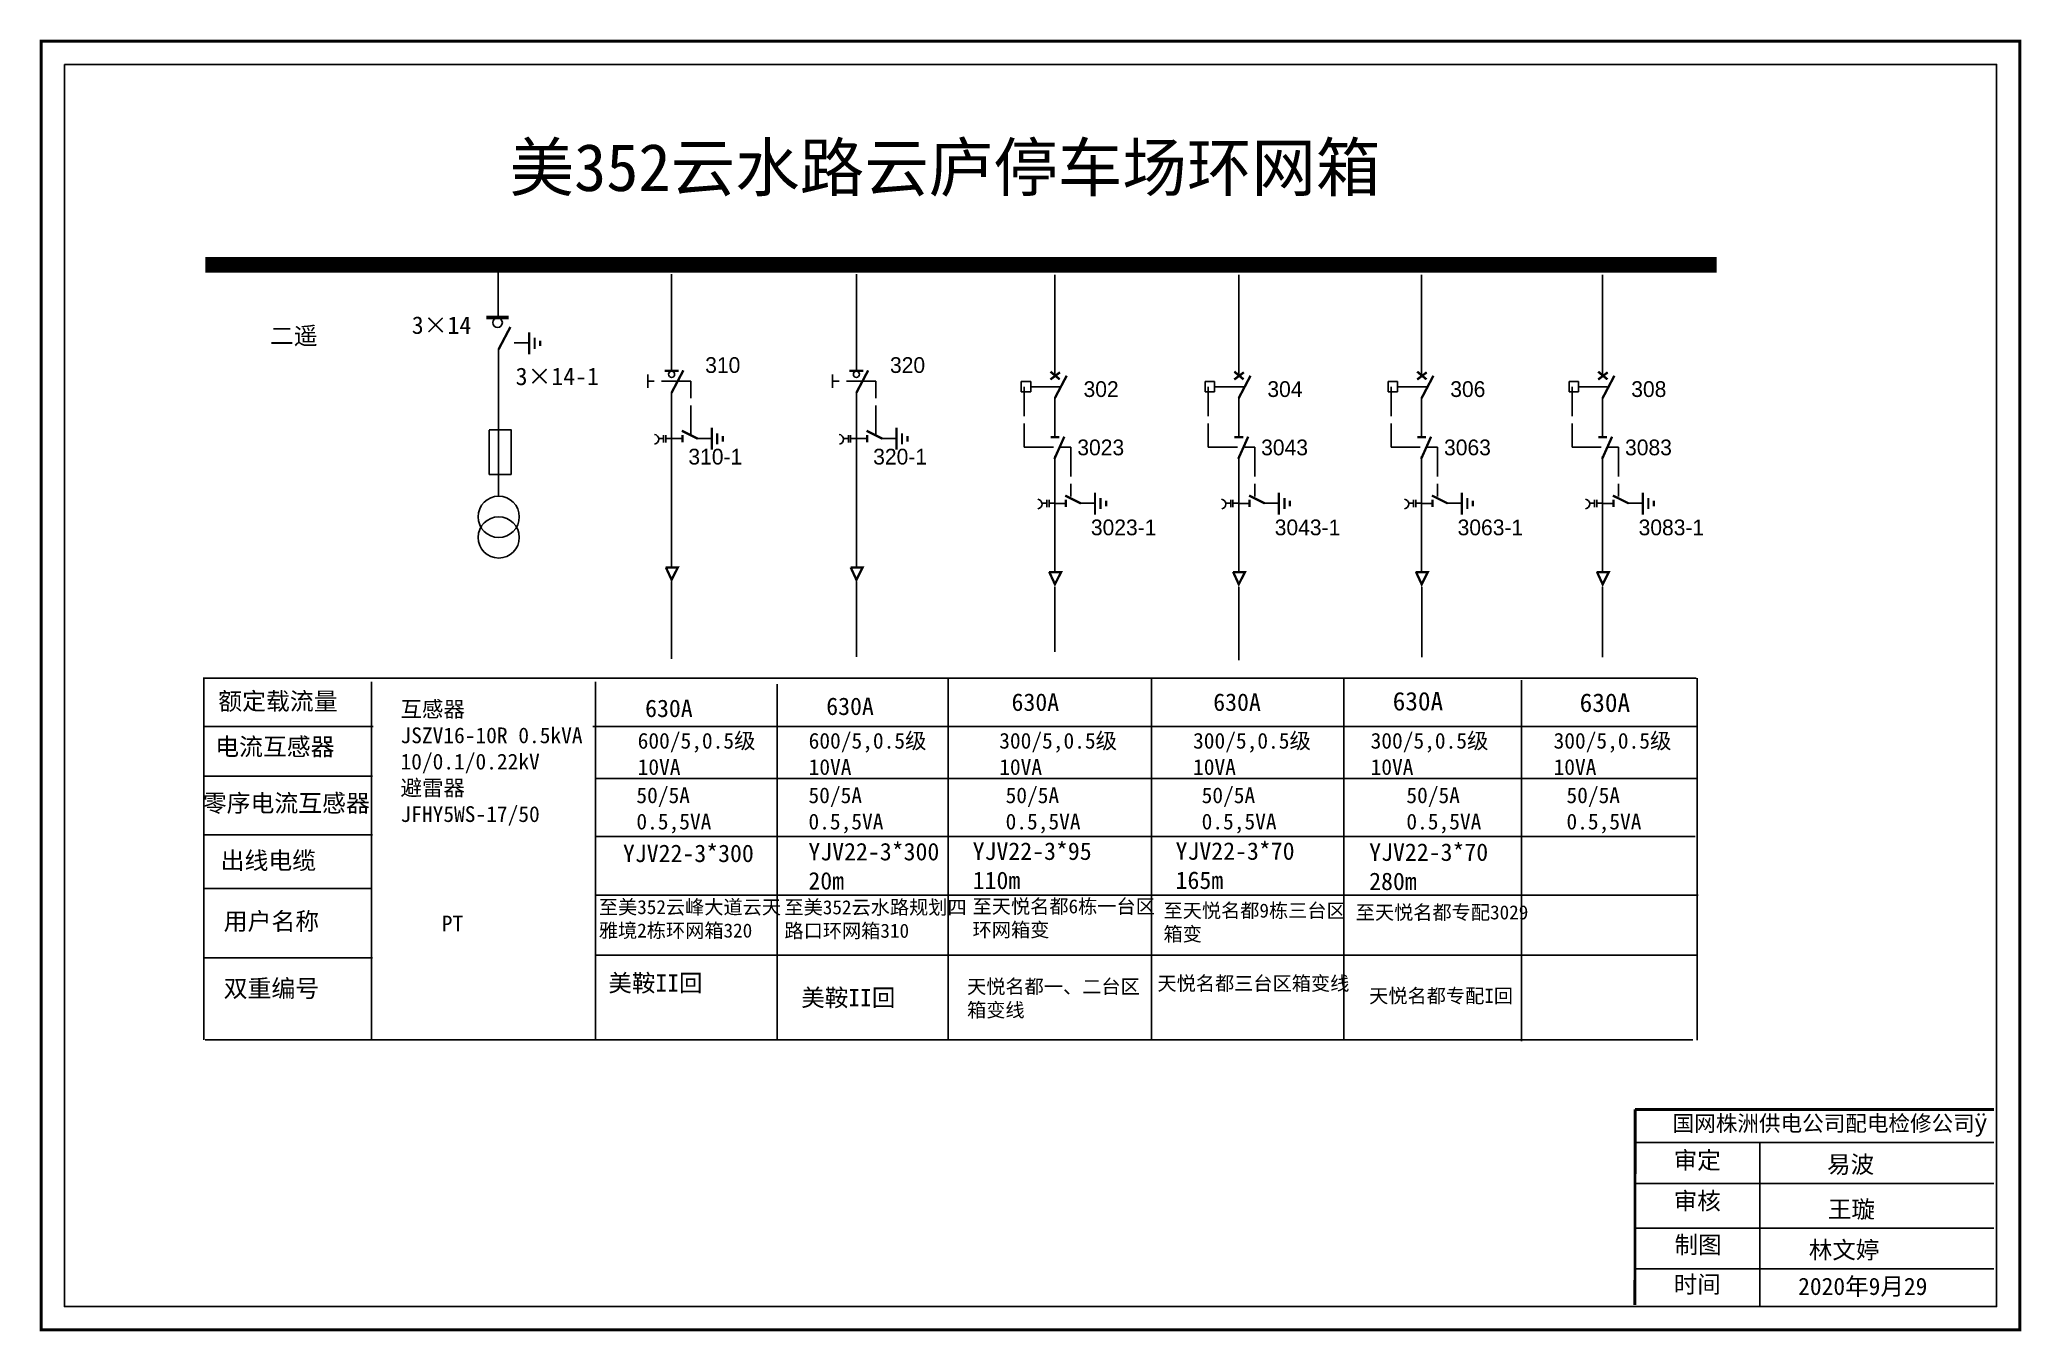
# Model space of a CAD drawing. Header units: millimetres. Extents: x 3402 to 6779, y -862 to 1372.
# Drawn here: x 3402 to 4214, y -796 to -267 of the extents above; entities that cross this region are included whole.
import ezdxf

# ---------------------------------------------------------------- set-up
doc = ezdxf.new("R2010")
doc.units = ezdxf.units.MM
doc.linetypes.add('ACAD_ISO02W100', pattern=[15, 12, -3])
doc.linetypes.add('CENTER', pattern=[50.8, 31.75, -6.35, 6.35, -6.35])
doc.layers.add('2', color=7, linetype='Continuous')
doc.styles.add('hztxt_txtstyle_0.00_0_0', font='simkai.ttf')
doc.styles.add('hztxt_txtstyle_1.80_0_0', font='', dxfattribs={"height": 1.8, "bigfont": 'hztxt.shx'})
doc.styles.add('hztxt_txtstyle_2.70_0_0', font='simkai.ttf', dxfattribs={"height": 2.7})
doc.styles.add('KaiTi_txtstyle_1.11_0_0', font='simkai.ttf', dxfattribs={"height": 1.109414})
doc.styles.add('字体', font='simkai_0.ttf', dxfattribs={"height": 2.5})
doc.styles.add('楷体_GB2312_txtstyle_1.09_0_0', font='simkai_0.ttf', dxfattribs={"height": 1.0944})
doc.styles.add('楷体_GB2312_txtstyle_3.00_0_0', font='simkai_0.ttf', dxfattribs={"height": 3})
doc.styles.get('hztxt_txtstyle_1.80_0_0').set_extended_font_data('hztxt')

msp = doc.modelspace()

# ---------------------------------------------------------------- texts
at = {"color": 0, "linetype": 'Continuous', "style": 'hztxt_txtstyle_2.70_0_0'}
for s, p in [('3×14', (3554.38, -387.93)), ('3×14-1', (3596.92, -408.91))]:
    msp.add_text(s, height=7.166, dxfattribs=at).set_placement(p)
at = {"color": 0, "style": 'hztxt_txtstyle_1.80_0_0'}
for s, p in [('310', (3674.56, -403.93)), ('320', (3750.25, -403.93)), ('302', (3829.52, -413.77)), ('304', (3904.82, -413.77)), ('306', (3979.73, -413.77)), ('308', (4053.86, -413.77)), ('310-1', (3667.68, -441.42)), ('320-1', (3743.37, -441.42)), ('3023', (3826.97, -437.65)), ('3043', (3902.27, -437.65)), ('3063', (3977.18, -437.65)), ('3083', (4051.32, -437.65)), ('3023-1', (3832.53, -470.4)), ('3043-1', (3907.83, -470.4)), ('3063-1', (3982.74, -470.4)), ('3083-1', (4056.87, -470.4))]:
    msp.add_text(s, height=6.449, dxfattribs=at).set_placement(p)
at = {"insert": (3594.43, -310.07), "char_height": 19.3775, "width": 635.7198, "attachment_point": 1, "style": '楷体_GB2312_txtstyle_3.00_0_0'}
msp.add_mtext('{\\fSimSun|b0|i0|c134|p2;美352云水路云庐停车场环网箱}', dxfattribs=at)
at = {"color": 0, "linetype": 'Continuous', "attachment_point": 1}
for s, insert, char_height, width, style in [('{\\fSimSun|b0|i0|c134|p2;二遥}', (3496.26, -385.12), 7.1659, 115.5235, 'hztxt_txtstyle_2.70_0_0'), ('{\\fSimSun|b0|i0|c134|p2;额定载流量}', (3475.12, -534.74), 7.1659, 115.5235, 'hztxt_txtstyle_2.70_0_0'), ('{\\fSimSun|b0|i0|c134|p2;630A}', (3800.03, -535.14), 7.1659, 115.5235, 'hztxt_txtstyle_2.70_0_0'), ('{\\fSimSun|b0|i0|c134|p2;630A}', (3882.65, -535.14), 7.1659, 115.5235, 'hztxt_txtstyle_2.70_0_0'), ('{\\fSimSun|b0|i0|c134|p2;630A}', (3956.16, -534.54), 7.5941, 61.0646, 'hztxt_txtstyle_0.00_0_0'), ('{\\fSimSun|b0|i0|c134|p2;630A}', (4032.73, -535.14), 7.5941, 61.0646, 'hztxt_txtstyle_0.00_0_0'), ('\\A1;{\\fSimSun|b0|i0|c134|p2;互感器\\PJSZV16-10R 0.5kVA\\P10/0.1/0.22kV\\P避雷器\\PJFHY5WS-17/50}', (3549.76, -538.34), 6.4493, 118.9212, 'hztxt_txtstyle_2.70_0_0'), ('{\\fSimSun|b0|i0|c134|p2;630A}', (3649.95, -537.67), 7.1659, 115.5235, 'hztxt_txtstyle_2.70_0_0'), ('{\\fSimSun|b0|i0|c134|p2;630A}', (3724.14, -536.83), 7.1659, 115.5235, 'hztxt_txtstyle_2.70_0_0'), ('\\A1;{\\fSimSun|b0|i0|c134|p2;600/5,0.5级\\P10VA}', (3646.9, -551.31), 6.4493, 118.9212, 'hztxt_txtstyle_2.70_0_0'), ('\\A1;{\\fSimSun|b0|i0|c134|p2;600/5,0.5级\\P10VA}', (3716.93, -551.31), 6.4493, 118.9212, 'hztxt_txtstyle_2.70_0_0'), ('\\A1;{\\fSimSun|b0|i0|c134|p2;300/5,0.5级\\P10VA}', (3794.99, -551.31), 6.4493, 118.9212, 'hztxt_txtstyle_2.70_0_0'), ('\\A1;{\\fSimSun|b0|i0|c134|p2;300/5,0.5级\\P10VA}', (3874.39, -551.31), 6.4493, 118.9212, 'hztxt_txtstyle_2.70_0_0'), ('\\A1;{\\fSimSun|b0|i0|c134|p2;300/5,0.5级\\P10VA}', (3947.1, -551.31), 6.4493, 118.9212, 'hztxt_txtstyle_2.70_0_0'), ('\\A1;{\\fSimSun|b0|i0|c134|p2;300/5,0.5级\\P10VA}', (4022.04, -551.31), 6.4493, 118.9212, 'hztxt_txtstyle_2.70_0_0'), ('{\\fSimSun|b0|i0|c134|p2;电流互感器}', (3473.87, -553.37), 7.1659, 115.5235, 'hztxt_txtstyle_2.70_0_0'), ('{\\fSimSun|b0|i0|c134|p2;零序电流互感器}', (3468.78, -576.48), 7.1659, 115.5235, 'hztxt_txtstyle_2.70_0_0'), ('{\\fSimSun|b0|i0|c134|p2;50/5A\\P0.5,5VA}', (3646.38, -573.64), 6.4493, 115.5235, 'hztxt_txtstyle_2.70_0_0'), ('{\\fSimSun|b0|i0|c134|p2;50/5A\\P0.5,5VA}', (3716.86, -573.64), 6.4493, 115.5235, 'hztxt_txtstyle_2.70_0_0'), ('{\\fSimSun|b0|i0|c134|p2;50/5A\\P0.5,5VA}', (3797.6, -573.64), 6.4493, 115.5235, 'hztxt_txtstyle_2.70_0_0'), ('{\\fSimSun|b0|i0|c134|p2;50/5A\\P0.5,5VA}', (3877.89, -573.64), 6.4493, 115.5235, 'hztxt_txtstyle_2.70_0_0'), ('{\\fSimSun|b0|i0|c134|p2;50/5A\\P0.5,5VA}', (3961.75, -573.64), 6.4493, 115.5235, 'hztxt_txtstyle_2.70_0_0'), ('{\\fSimSun|b0|i0|c134|p2;50/5A\\P0.5,5VA}', (4027.32, -573.64), 6.4493, 115.5235, 'hztxt_txtstyle_2.70_0_0'), ('{\\fSimSun|b0|i0|c134|p2;出线电缆}', (3476.1, -599.99), 7.1659, 115.5235, 'hztxt_txtstyle_2.70_0_0'), ('{\\fSimSun|b0|i0|c134|p2;用户名称}', (3477.34, -624.84), 7.1659, 115.5235, 'hztxt_txtstyle_2.70_0_0'), ('{\\fSimSun|b0|i0|c134|p2;PT}', (3566.64, -626.13), 6.4747, 50.3725, 'hztxt_txtstyle_0.00_0_0'), ('{\\fSimSun|b0|i0|c134|p2;双重编号}', (3477.34, -652.35), 7.1659, 115.5235, 'hztxt_txtstyle_2.70_0_0'), ('{\\H0.9167x;\\C256;国网株洲供电公司配电检修公司\\fSimSun|b0|i0|c134|p2;\\H1.091x;ÿ}', (4070.81, -707.36), 7.0689, 193.2587, '字体'), ('\\f\uffbfﾬￌﾣﾤ_GB2312|b0|i0|c134|p49;审定', (4071.24, -722.75), 7.0689, 55.2823, '字体'), ('{\\fSimSun|b0|i0|c134|p2;易波}', (4134.06, -724.45), 7.0689, 55.2823, '字体'), ('\\f\uffbfﾬￌﾣﾤ_GB2312|b0|i0|c134|p49;审核', (4071.24, -739.4), 7.0689, 55.2823, '字体'), ('{\\fSimSun|b0|i0|c134|p2;王璇}', (4134.41, -742.83), 7.0689, 55.2823, '字体'), ('\\f\uffbfﾬￌﾣﾤ_GB2312|b0|i0|c134|p49;制图', (4071.62, -757.36), 7.0689, 55.2823, '字体'), ('\\f\uffbfﾬￌﾣﾤ_GB2312|b0|i0|c134|p49;时间', (4071.24, -773.57), 7.0689, 55.2823, '字体')]:
    msp.add_mtext(s, dxfattribs=dict(at, insert=insert, char_height=char_height, width=width, style=style))
at = {"color": 7, "linetype": 'Continuous', "attachment_point": 1}
for s, insert, char_height, width, style in [('{\\fSimSun|b0|i0|c134|p2;YJV22-3*300 }', (3640.86, -597.04), 7.1659, 115.5235, 'KaiTi_txtstyle_1.11_0_0'), ('{\\fSimSun|b0|i0|c134|p2;YJV22-3*300 \\P20m}', (3716.83, -596.35), 7.1659, 115.5235, 'KaiTi_txtstyle_1.11_0_0'), ('{\\fSimSun|b0|i0|c134|p2;YJV22-3*95 \\P110m}', (3784.11, -596.16), 7.1659, 115.5235, 'KaiTi_txtstyle_1.11_0_0'), ('{\\fSimSun|b0|i0|c134|p2;YJV22-3*70 \\P165m}', (3867.22, -596.11), 7.1659, 115.5235, 'KaiTi_txtstyle_1.11_0_0'), ('{\\fSimSun|b0|i0|c134|p2;YJV22-3*70 \\P280m}', (3946.51, -596.56), 7.1659, 115.5235, 'KaiTi_txtstyle_1.11_0_0'), ('{\\fSimSun|b0|i0|c134|p2;至美352云峰大道云天雅境2栋环网箱320}', (3631, -619.75), 5.7619, 74.9093, 'KaiTi_txtstyle_1.11_0_0'), ('{\\fSimSun|b0|i0|c134|p2;至\\C256;美352云水路规划四路口环网箱310}', (3707.01, -619.84), 5.7619, 74.9093, 'KaiTi_txtstyle_1.11_0_0'), ('{\\fSimSun|b0|i0|c134|p2;至\\C256;天悦名都6栋一台区环网箱变}', (3784.09, -619.46), 5.7619, 74.9093, 'KaiTi_txtstyle_1.11_0_0'), ('{\\fSimSun|b0|i0|c134|p2;至\\C256;天悦名都9栋三台区箱变}', (3862.27, -621.19), 5.7619, 74.9093, 'KaiTi_txtstyle_1.11_0_0'), ('{\\fSimSun|b0|i0|c134|p2;至\\C0;天悦名都专配3029}', (3941.01, -621.92), 5.7619, 74.9093, 'KaiTi_txtstyle_1.11_0_0'), ('{\\fSimSun|b0|i0|c134|p2;美鞍II回}', (3634.92, -650.19), 7.0689, 70.636, '楷体_GB2312_txtstyle_1.09_0_0'), ('{\\fSimSun|b0|i0|c134|p2;美鞍II回}', (3713.9, -656.19), 7.0689, 70.636, '楷体_GB2312_txtstyle_1.09_0_0'), ('{\\fSimSun|b0|i0|c134|p2;\\C256;天悦名都一、二台区箱变线}', (3781.82, -652.29), 5.7619, 74.9093, 'KaiTi_txtstyle_1.11_0_0'), ('{\\fSimSun|b0|i0|c134|p2;\\C256;天悦名都三台区箱变线}', (3859.8, -650.99), 5.7619, 74.9093, 'KaiTi_txtstyle_1.11_0_0'), ('{\\fSimSun|b0|i0|c134|p2;\\C0;天悦名都专配I回}', (3946.51, -656.1), 5.7619, 74.9093, 'KaiTi_txtstyle_1.11_0_0'), ('{\\fSimSun|b0|i0|c134|p2;林文婷}', (4126.58, -759.52), 7.0689, 55.2823, '楷体_GB2312_txtstyle_1.09_0_0'), ('2020{\\fSimSun|b0|i0|c134|p2;年}9{\\fSimSun|b0|i0|c134|p2;月29}', (4122.22, -774.4), 7.0689, 103.3989, '楷体_GB2312_txtstyle_1.09_0_0')]:
    msp.add_mtext(s, dxfattribs=dict(at, insert=insert, char_height=char_height, width=width, style=style))

# ---------------------------------------------------------------- blocks, each defined once
blk = doc.blocks.new('JD')
for points in [[(-2, 0.2), (-2, -0.2), (2, 0.2), (2, -0.2)], [(1, -1.2), (1, -0.8), (-1, -1.2), (-1, -0.8)], [(-0.5, -1.8), (-0.5, -2.2), (0.5, -1.8), (0.5, -2.2)]]:
    blk.add_trace(points)

# ---------------------------------------------------------------- linework, layer by layer
at = {"color": 0}
for p, q in [((3589.83, -359.64), (3589.83, -380.88)), ((3660.78, -363.53), (3660.78, -403)), ((3736.48, -363.53), (3736.48, -403)), ((3817.78, -363.75), (3817.78, -405.19)), ((3893.09, -363.75), (3893.09, -405.19)), ((3968, -363.75), (3968, -405.19)), ((4042.13, -363.75), (4042.13, -405.19)), ((3589.94, -394.02), (3589.94, -454.25)), ((3596.28, -391.63), (3602.36, -391.63)), ((3660.78, -411.8), (3660.78, -483.51)), ((3736.48, -411.8), (3736.48, -483.51)), ((3804.02, -407.43), (3807.89, -407.43)), ((3804.02, -407.43), (3804.02, -411.72)), ((3804.02, -411.72), (3807.89, -411.72)), ((3807.89, -407.43), (3807.89, -411.72)), ((3879.32, -407.43), (3883.19, -407.43)), ((3879.32, -407.43), (3879.32, -411.72)), ((3879.32, -411.72), (3883.19, -411.72)), ((3883.19, -407.43), (3883.19, -411.72)), ((3954.23, -407.43), (3958.1, -407.43)), ((3954.23, -407.43), (3954.23, -411.72)), ((3954.23, -411.72), (3958.1, -411.72)), ((3958.1, -407.43), (3958.1, -411.72)), ((4028.37, -407.43), (4032.24, -407.43)), ((4028.37, -407.43), (4028.37, -411.72)), ((4028.37, -411.72), (4032.24, -411.72)), ((4032.24, -407.43), (4032.24, -411.72)), ((3817.78, -413.99), (3817.78, -429.97)), ((3893.09, -413.99), (3893.09, -429.97)), ((3968, -413.99), (3968, -429.97)), ((4042.13, -413.99), (4042.13, -429.97)), ((3660.78, -430.84), (3665.25, -430.84)), ((3671.08, -430.72), (3677.15, -430.72)), ((3736.48, -430.84), (3740.94, -430.84)), ((3746.77, -430.72), (3752.85, -430.72)), ((3817.78, -437.97), (3817.78, -485.17)), ((3893.09, -437.97), (3893.09, -485.17)), ((3968, -437.97), (3968, -485.17)), ((4042.13, -437.97), (4042.13, -485.17)), ((3817.78, -457.35), (3822.25, -457.35)), ((3828.08, -457.23), (3834.15, -457.23)), ((3893.09, -457.35), (3897.55, -457.35)), ((3903.38, -457.23), (3909.46, -457.23)), ((3968, -457.35), (3972.46, -457.35)), ((3978.29, -457.23), (3984.37, -457.23)), ((4042.13, -457.35), (4046.59, -457.35)), ((4052.42, -457.23), (4058.5, -457.23)), ((3538.55, -548.75), (3469.4, -548.75)), ((3538.28, -569.09), (3469.14, -569.09)), ((3538.28, -593.08), (3469.14, -593.08)), ((3538.02, -614.98), (3468.88, -614.98)), ((3538.27, -643.46), (3469.13, -643.46))]:
    msp.add_line(p, q, dxfattribs=at)
at = {"color": 0, "linetype": 'ACAD_ISO02W100'}
for p, q in [((3805.25, -409.67), (3805.25, -434.28)), ((3819.72, -409.67), (3805.25, -409.67)), ((3880.55, -409.67), (3880.55, -434.28)), ((3895.02, -409.67), (3880.55, -409.67)), ((3955.47, -409.67), (3955.47, -434.28)), ((3969.93, -409.67), (3955.47, -409.67)), ((4029.6, -409.67), (4029.6, -434.28)), ((4044.06, -409.67), (4029.6, -409.67)), ((3805.25, -434.28), (3824.34, -434.28)), ((3824.34, -434.28), (3824.34, -454.58)), ((3880.55, -434.28), (3899.64, -434.28)), ((3899.64, -434.28), (3899.64, -454.58)), ((3955.47, -434.28), (3974.55, -434.28)), ((3974.55, -434.28), (3974.55, -454.58)), ((4029.6, -434.28), (4048.68, -434.28)), ((4048.68, -434.28), (4048.68, -454.58))]:
    msp.add_line(p, q, dxfattribs=at)
at = {"color": 0, "linetype": 'CENTER'}
for p, q in [((3660.81, -489.31), (3660.81, -520.97)), ((3736.5, -489.31), (3736.5, -520.16)), ((3817.81, -491.51), (3817.81, -518.18)), ((3893.11, -491.51), (3893.11, -521.58)), ((3968.02, -491.51), (3968.02, -520.33)), ((4042.15, -491.51), (4042.15, -520.33))]:
    msp.add_line(p, q, dxfattribs=at)
at = {"color": 0, "linetype": 'Continuous'}
for p, q in [((3469, -528.85), (4080.44, -528.85)), ((3469.27, -677.04), (3469.27, -528.85)), ((3537.92, -530.45), (3537.92, -677.02)), ((3629.69, -530.45), (3629.69, -677.02)), ((3704.08, -531.43), (3704.08, -676.93)), ((3774.02, -529.13), (3774.02, -677.01)), ((3857.3, -529.13), (3857.3, -677.01)), ((3936.1, -529.23), (3936.1, -677.11)), ((4008.88, -529.73), (4008.88, -677.61)), ((4080.8, -528.95), (4080.8, -677.14)), ((3628.57, -548.64), (4080.64, -548.64)), ((3629.69, -569.93), (4080.8, -569.93)), ((3629.69, -593.71), (4080.05, -593.71)), ((3629.69, -617.8), (4081.28, -617.8)), ((3629.69, -642.31), (4080.64, -642.31)), ((4079.07, -677.04), (3469.75, -677.04)), ((4055.45, -719.08), (4202.4, -719.08)), ((4106.46, -719.08), (4106.46, -785.85)), ((4055.45, -735.81), (4202.4, -735.81)), ((4055.45, -754.08), (4202.4, -754.08)), ((4055.45, -770.81), (4202.4, -770.81))]:
    msp.add_line(p, q, dxfattribs=at)
at = {"color": 0, "linetype": 'Continuous', "const_width": 1.18}
msp.add_lwpolyline([(3402.55, -268.05), (4213.06, -268.05), (4213.06, -795.78), (3402.55, -795.78)], close=True, dxfattribs=at)
at = {"color": 0, "linetype": 'Continuous'}
msp.add_lwpolyline([(3412.08, -277.58), (4203.52, -277.58), (4203.52, -786.24), (3412.08, -786.24)], close=True, dxfattribs=at)
at = {"color": 0}
for points, const_width in [([(3469.76, -359.64), (4088.84, -359.64)], 6.45), ([(3584.98, -381.18), (3594.03, -381.18)], 1.54), ([(3589.94, -394.27), (3594.77, -385.1)], 0.967), ([(3657.93, -403.12), (3663.64, -403.12)], 0.967), ([(3660.78, -412.05), (3665.62, -402.88)], 0.967), ([(3733.62, -403.12), (3739.33, -403.12)], 0.967), ([(3736.48, -412.05), (3741.31, -402.88)], 0.967), ([(3815.94, -406.63), (3819.87, -403.68)], 0.967), ([(3815.98, -403.4), (3819.77, -406.56)], 0.967), ([(3817.78, -414.23), (3822.62, -405.06)], 0.967), ([(3891.24, -406.63), (3895.18, -403.68)], 0.967), ([(3891.28, -403.4), (3895.07, -406.56)], 0.967), ([(3893.09, -414.23), (3897.92, -405.06)], 0.967), ([(3966.16, -406.63), (3970.09, -403.68)], 0.967), ([(3966.19, -403.4), (3969.98, -406.56)], 0.967), ([(3968, -414.23), (3972.83, -405.06)], 0.967), ([(4040.29, -406.63), (4044.22, -403.68)], 0.967), ([(4040.32, -403.4), (4044.11, -406.56)], 0.967), ([(4042.13, -414.23), (4046.96, -405.06)], 0.967), ([(3665, -427.62), (3671.45, -430.84)], 0.967), ([(3665.25, -429.35), (3665.25, -432.33)], 0.967), ([(3740.69, -427.62), (3747.14, -430.84)], 0.967), ([(3740.94, -429.35), (3740.94, -432.33)], 0.967), ([(3816.05, -430.23), (3819.63, -430.23)], 0.967), ([(3817.59, -439.15), (3821.65, -430.03)], 0.967), ([(3891.35, -430.23), (3894.93, -430.23)], 0.967), ([(3892.89, -439.15), (3896.96, -430.03)], 0.967), ([(3966.26, -430.23), (3969.85, -430.23)], 0.967), ([(3967.8, -439.15), (3971.87, -430.03)], 0.967), ([(4040.39, -430.23), (4043.98, -430.23)], 0.967), ([(4041.93, -439.15), (4046, -430.03)], 0.967), ([(3822, -454.13), (3828.45, -457.35)], 0.967), ([(3897.3, -454.13), (3903.75, -457.35)], 0.967), ([(3972.21, -454.13), (3978.66, -457.35)], 0.967), ([(4046.34, -454.13), (4052.79, -457.35)], 0.967), ([(3822.25, -455.86), (3822.25, -458.84)], 0.967), ([(3897.55, -455.86), (3897.55, -458.84)], 0.967), ([(3972.46, -455.86), (3972.46, -458.84)], 0.967), ([(4046.59, -455.86), (4046.59, -458.84)], 0.967), ([(3658.41, -483.65), (3663.33, -483.65), (3660.81, -488.64), (3658.47, -483.56)], 0.967), ([(3734.1, -483.65), (3739.02, -483.65), (3736.5, -488.64), (3734.16, -483.56)], 0.967), ([(3815.41, -485.46), (3820.33, -485.46), (3817.81, -490.45), (3815.46, -485.37)], 0.967), ([(3890.71, -485.46), (3895.63, -485.46), (3893.11, -490.45), (3890.77, -485.37)], 0.967), ([(3965.62, -485.46), (3970.54, -485.46), (3968.02, -490.45), (3965.68, -485.37)], 0.967), ([(4039.75, -485.46), (4044.67, -485.46), (4042.15, -490.45), (4039.81, -485.37)], 0.967)]:
    msp.add_lwpolyline(points, dxfattribs=dict(at, const_width=const_width))
for points in [[(3651.03, -404.59), (3651.03, -409.98)], [(3726.72, -404.59), (3726.72, -409.98)], [(3586.11, -427.38), (3586.11, -445.46), (3595.05, -445.46), (3595.05, -427.18), (3586.11, -427.18)], [(3657.53, -429.44), (3657.53, -432.38)], [(3658.44, -429.44), (3658.44, -432.38)], [(3733.22, -429.44), (3733.22, -432.38)], [(3734.13, -429.44), (3734.13, -432.38)], [(3657.53, -430.79), (3655.49, -430.79)], [(3660.77, -430.79), (3658.44, -430.79)], [(3733.22, -430.79), (3731.19, -430.79)], [(3736.47, -430.79), (3734.13, -430.79)], [(3814.53, -457.3), (3812.49, -457.3)], [(3814.53, -455.94), (3814.53, -458.88)], [(3815.44, -455.94), (3815.44, -458.88)], [(3817.77, -457.3), (3815.44, -457.3)], [(3889.83, -457.3), (3887.79, -457.3)], [(3889.83, -455.94), (3889.83, -458.88)], [(3890.74, -455.94), (3890.74, -458.88)], [(3893.08, -457.3), (3890.74, -457.3)], [(3964.74, -457.3), (3962.71, -457.3)], [(3964.74, -455.94), (3964.74, -458.88)], [(3965.65, -455.94), (3965.65, -458.88)], [(3967.99, -457.3), (3965.65, -457.3)], [(4038.87, -457.3), (4036.84, -457.3)], [(4038.87, -455.94), (4038.87, -458.88)], [(4039.78, -455.94), (4039.78, -458.88)], [(4042.12, -457.3), (4039.78, -457.3)]]:
    msp.add_lwpolyline(points, dxfattribs=at)
at = {"color": 0, "linetype": 'ACAD_ISO02W100'}
for points in [[(3668.71, -429.32), (3668.71, -407.28), (3651.03, -407.28)], [(3744.41, -429.32), (3744.41, -407.28), (3726.72, -407.28)]]:
    msp.add_lwpolyline(points, dxfattribs=at)
at = {"color": 0}
for points in [[(3653.76, -429.13, -0.877934), (3653.83, -433.05)], [(3729.45, -429.13, -0.877934), (3729.53, -433.05)], [(3810.76, -455.64, -0.877934), (3810.83, -459.56)], [(3886.06, -455.64, -0.877934), (3886.13, -459.56)], [(3960.97, -455.64, -0.877934), (3961.05, -459.56)], [(4035.1, -455.64, -0.877934), (4035.18, -459.56)]]:
    msp.add_lwpolyline(points, format="xyb", dxfattribs=at)
at = {"color": 0, "linetype": 'Continuous', "const_width": 1.18}
for points in [[(4055.45, -705.51), (4055.36, -785.58)], [(4055.45, -705.51), (4202.4, -705.51)]]:
    msp.add_lwpolyline(points, dxfattribs=at)
at = {"color": 0}
for centre, radius in [((3589.51, -383.34), 1.97), ((3660.78, -404.49), 1.24), ((3736.48, -404.49), 1.24)]:
    msp.add_circle(centre, radius, dxfattribs=at)
at = {"layer": '2', "color": 0}
for centre in [(3589.99, -462.85), (3589.99, -471.29)]:
    msp.add_circle(centre, 8.44, dxfattribs=at)

# ---------------------------------------------------------------- block references
at = {"color": 0, "xscale": 2.257251651551769, "yscale": 2.257251651551769, "zscale": 2.257251651551852, "rotation": 90}
for p in [(3602.45, -391.81), (3677.24, -430.89), (3752.93, -430.89), (3834.24, -457.4), (3909.54, -457.4), (3984.45, -457.4), (4058.58, -457.4)]:
    msp.add_blockref('JD', p, dxfattribs=at)

msp.set_redraw_order([(e.dxf.handle, doc.entitydb.next_handle()) for e in msp.query("TEXT MTEXT ATTDEF DIMENSION ARC_DIMENSION")])  # texts and dimensions are drawn at this point

doc.saveas('drawing.dxf')
